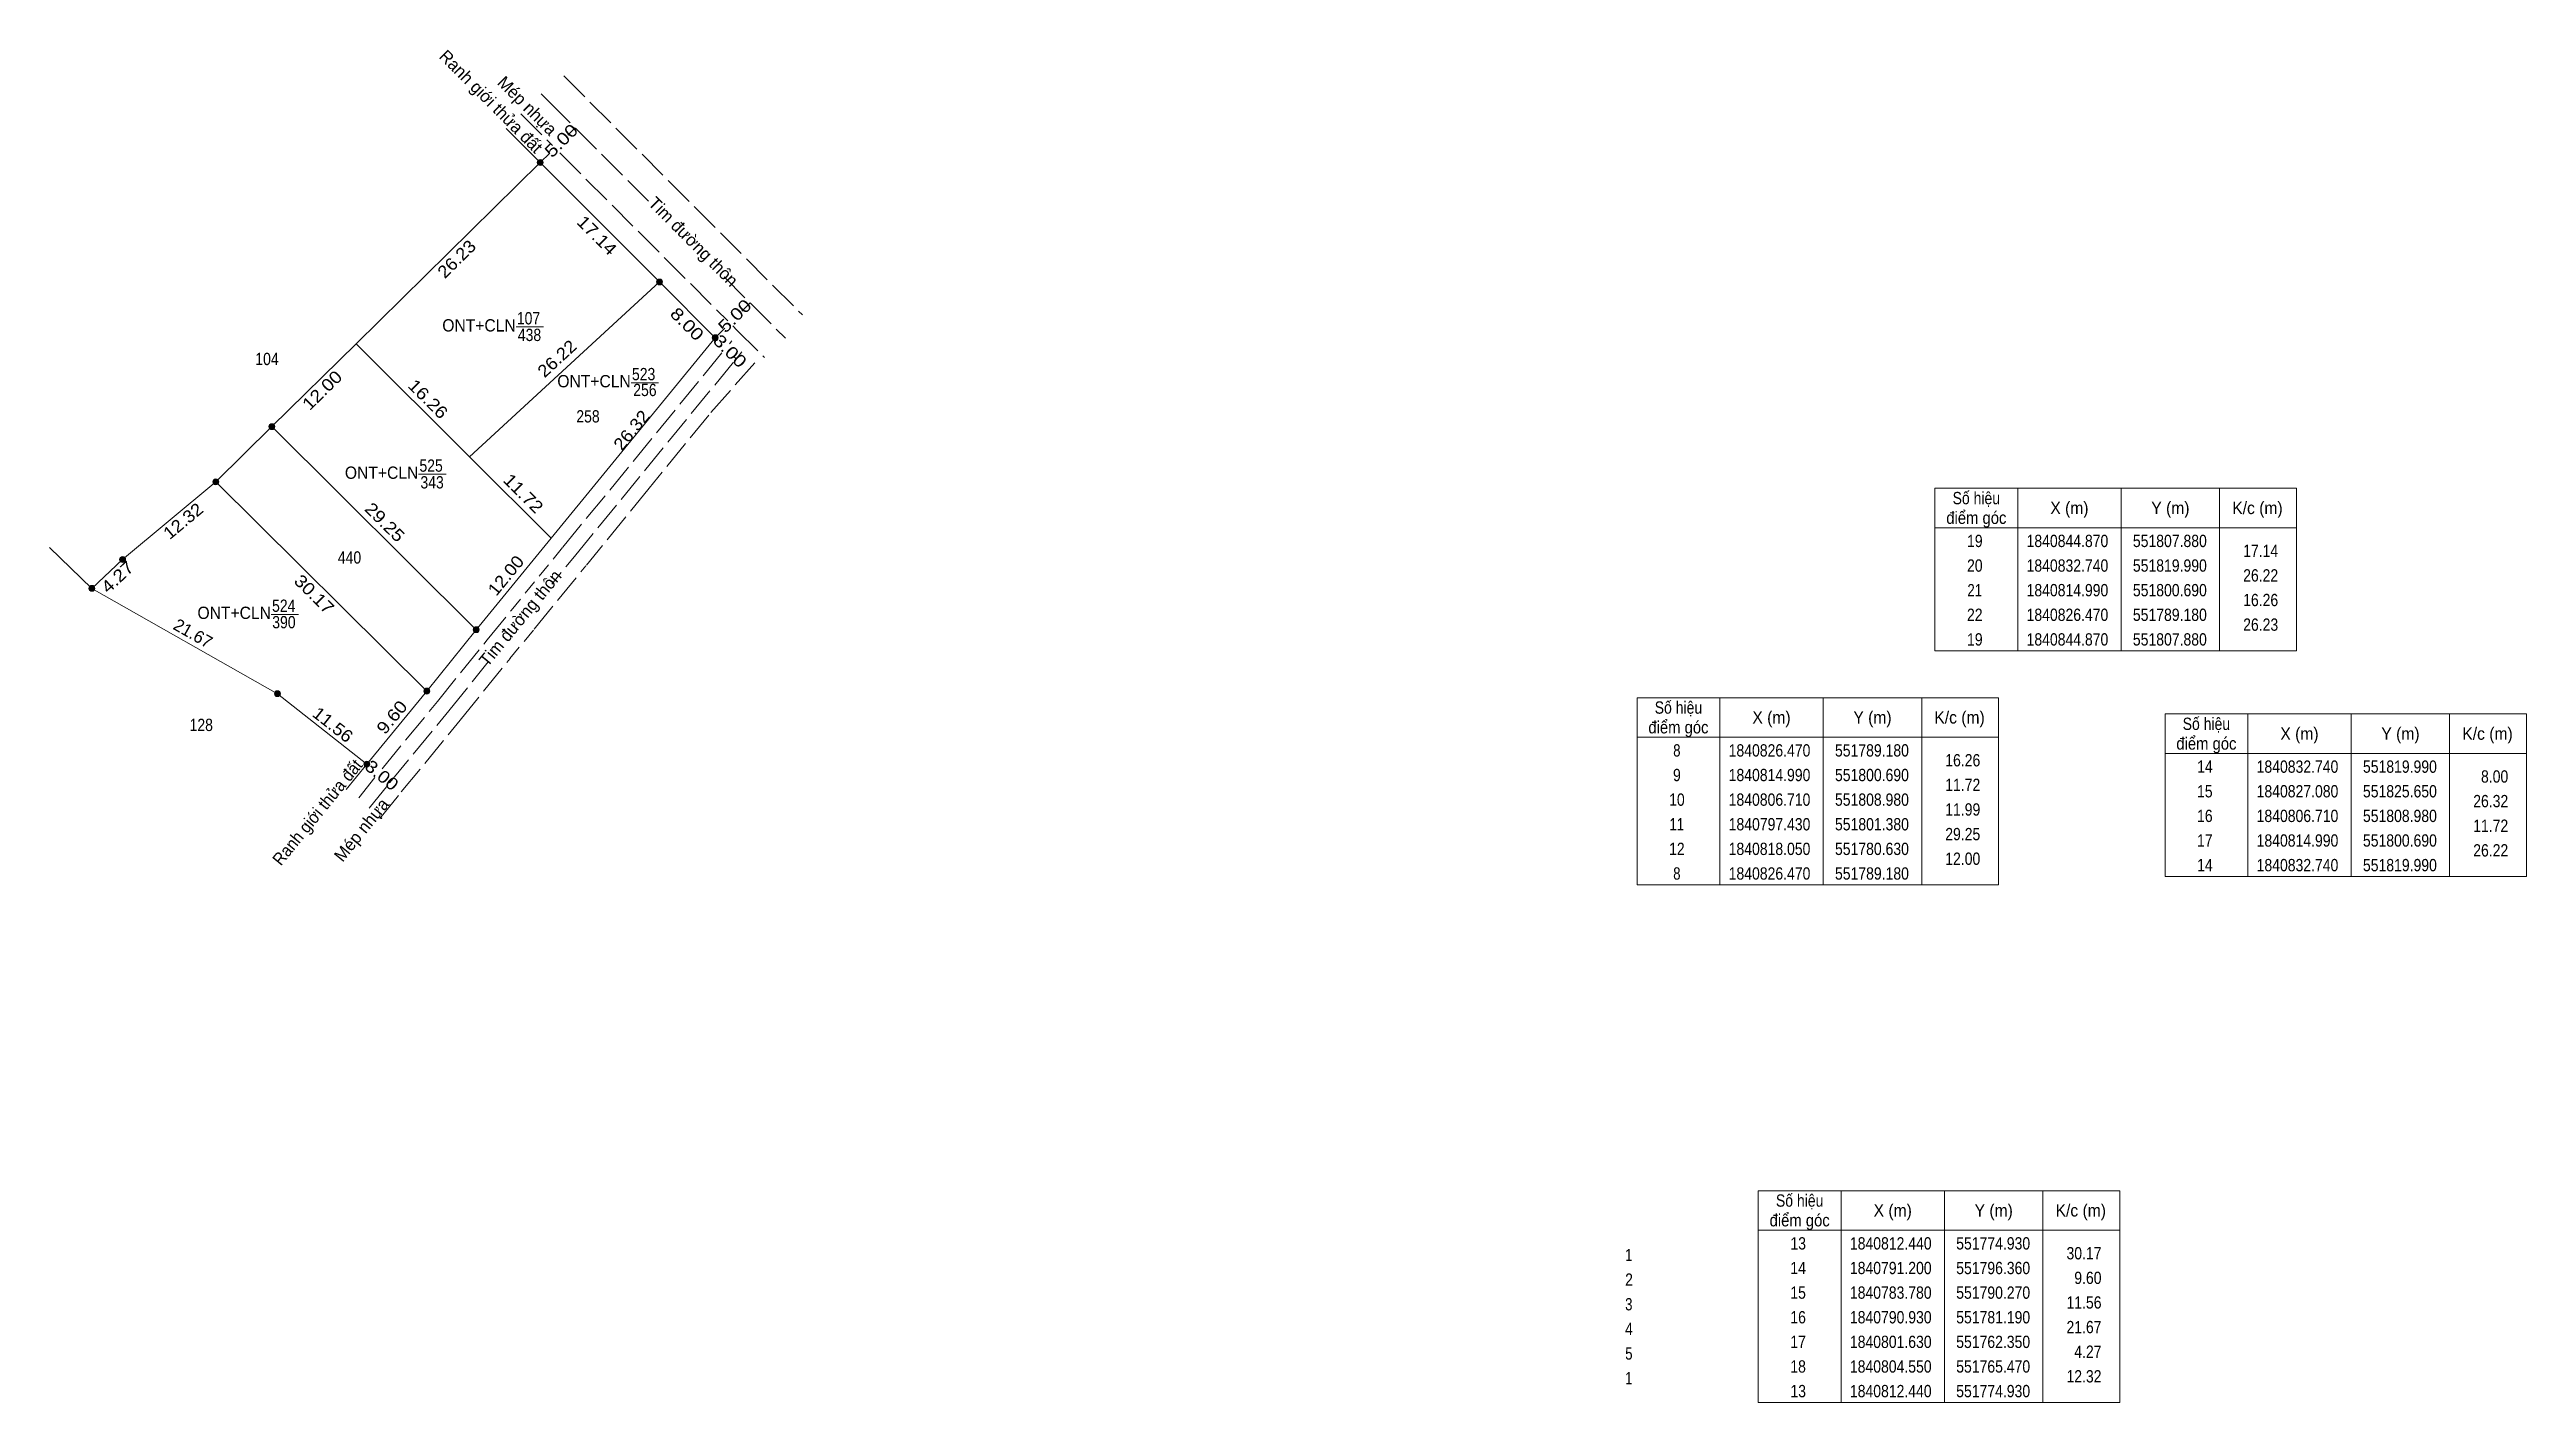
# Model space of a CAD drawing. Header units: metres. Extents: x 551301 to 552010, y 1840719 to 1841037.
# Drawn here: x 551758.1 to 552009.6, y 1840719 to 1840856.3 of the extents above; entities that cross this region are included whole.
import ezdxf
from ezdxf.enums import TextEntityAlignment as Align

# ---------------------------------------------------------------- set-up
doc = ezdxf.new("R2010")
doc.units = ezdxf.units.M
doc.header["$LTSCALE"] = 0.5
doc.linetypes.add('LONG_DASHED', pattern=[7.5, 6, -1.5])
doc.linetypes.add('MEDIUM_DASHED', pattern=[4.5, 3, -1.5])
for name, color, linetype, lineweight in [('1', 7, 'Continuous', 13), ('10', 7, 'Continuous', 13), ('22', 7, 'LONG_DASHED', 13), ('32', 7, 'Continuous', 13), ('63', 7, 'Continuous', 13)]:
    doc.layers.add(name, color=color, linetype=linetype, lineweight=lineweight)

msp = doc.modelspace()

# ---------------------------------------------------------------- texts
at = {"layer": '1'}
for s, width, p in [('107', 0.85, (551806.685, 1840828.43)), ('ONT+CLN', 0.95, (551801.66, 1840827.71)), ('438', 0.85, (551806.785, 1840826.74)), ('ONT+CLN', 0.95, (551813.34, 1840822.04)), ('ONT+CLN', 0.95, (551813.34, 1840822.04)), ('523', 0.85, (551818.375, 1840822.76)), ('256', 0.85, (551818.505, 1840821.15)), ('258', 0.85, (551812.725, 1840818.47)), ('525', 0.85, (551796.795, 1840813.47)), ('ONT+CLN', 0.95, (551791.77, 1840812.75)), ('343', 0.85, (551796.895, 1840811.77)), ('ONT+CLN', 0.95, (551776.8, 1840798.52)), ('524', 0.85, (551781.83, 1840799.24)), ('390', 0.85, (551781.85, 1840797.57))]:
    msp.add_text(s, height=1.25, dxfattribs=dict(at, width=width)).set_placement(p, align=Align.CENTER)
at = {"layer": '63'}
for s, rotation, p in [('Ranh giới thửa đất', 315, (551802.4381, 1840850.6319)), ('Mép nhựa', 315, (551806.1231, 1840850.1969)), ('Tim đường thôn', 314.964, (551822.9781, 1840836.3967)), ('Tim đường thôn', 50.575, (551806.327, 1840798.2081)), ('21.67', 330.406, (551772.3114, 1840796.5129)), ('Mép nhựa', 50.93, (551790.2095, 1840776.7111))]:
    msp.add_text(s, height=1.25, rotation=rotation, dxfattribs=at).set_placement(p, align=Align.CENTER)
for s, rotation, width, p in [('5.00', 45, 1.2, (551810.4531, 1840846.6531)), ('26.23', 44.537, 1.1, (551799.8267, 1840834.6293)), ('17.14', 314.953, 1.15, (551813.1956, 1840837.0316)), ('8.00', 315, 1.2, (551822.3431, 1840828.0269)), ('5.00', 45, 1.2, (551828.0731, 1840828.8531)), ('3.00', 315, 1.2, (551826.7031, 1840825.2869)), ('26.22', 42.604, 1.1, (551810.0019, 1840824.5012)), ('12.00', 44.561, 1.15, (551786.1715, 1840821.2951)), ('16.26', 315.075, 1.15, (551796.0436, 1840820.4209)), ('26.32', 50.704, 1.1, (551817.6283, 1840817.2942)), ('11.72', 315.035, 1.15, (551805.7233, 1840810.8287)), ('12.32', 39.829, 1.1, (551772.0147, 1840807.9868)), ('29.25', 315.18, 1.15, (551791.6545, 1840807.9063)), ('4.27', 43.103, 1.15, (551765.3779, 1840802.3158)), ('12.00', 50.684, 1.1, (551804.8733, 1840802.539)), ('30.17', 315.255, 1.15, (551784.48, 1840800.5851)), ('11.56', 321.782, 1.1, (551786.4283, 1840787.296)), ('9.60', 50.622, 1.15, (551793.2976, 1840788.1435)), ('Ranh giới thửa đất', 50.807, 0.95, (551785.724, 1840778.5)), ('3.00', 320.536, 1.15, (551791.3928, 1840782.1693))]:
    msp.add_text(s, height=1.25, rotation=rotation, dxfattribs=dict(at, width=width)).set_placement(p, align=Align.CENTER)
for s, width, p in [('104', 0.85, (551780.13, 1840824.3)), ('điểm góc', 0.9, (551953.7, 1840808.17)), ('Số hiệu', 0.85, (551953.7, 1840810.17)), ('X (m)', 0.95, (551963.15, 1840809.17)), ('Y (m)', 0.95, (551973.405, 1840809.17)), ('K/c (m)', 0.95, (551982.245, 1840809.17)), (' 19', 0.85, (551953.35, 1840805.82)), ('1840844.870', 0.85, (551962.95, 1840805.82)), ('551807.880', 0.85, (551973.35, 1840805.82)), ('440', 0.85, (551788.51, 1840804.14)), (' 20', 0.85, (551953.35, 1840803.32)), ('1840832.740', 0.85, (551962.95, 1840803.32)), ('551819.990', 0.85, (551973.35, 1840803.32)), (' 21', 0.8, (551953.35, 1840800.82)), ('1840814.990', 0.85, (551962.95, 1840800.82)), ('551800.690', 0.85, (551973.35, 1840800.82)), (' 22', 0.85, (551953.345, 1840798.32)), ('1840826.470', 0.85, (551962.95, 1840798.32)), ('551789.180', 0.85, (551973.35, 1840798.32)), (' 19', 0.85, (551953.35, 1840795.82)), ('1840844.870', 0.85, (551962.95, 1840795.82)), ('551807.880', 0.85, (551973.35, 1840795.82)), ('Số hiệu', 0.85, (551923.45, 1840788.9)), ('X (m)', 0.95, (551932.9, 1840787.9)), ('Y (m)', 0.95, (551943.155, 1840787.9)), ('K/c (m)', 0.95, (551951.995, 1840787.9)), ('128', 0.85, (551773.455, 1840787.14)), ('điểm góc', 0.9, (551923.45, 1840786.9)), ('điểm góc', 0.9, (551977.06, 1840785.25)), ('Số hiệu', 0.85, (551977.06, 1840787.25)), ('X (m)', 0.95, (551986.51, 1840786.25)), ('Y (m)', 0.95, (551996.765, 1840786.25)), ('K/c (m)', 0.95, (552005.605, 1840786.25)), (' 8', 0.8, (551923.105, 1840784.55)), ('1840826.470', 0.85, (551932.7, 1840784.55)), ('551789.180', 0.85, (551943.1, 1840784.55)), (' 14', 0.85, (551976.71, 1840782.9)), ('1840832.740', 0.85, (551986.31, 1840782.9)), ('551819.990', 0.85, (551996.71, 1840782.9)), (' 9', 0.85, (551923.1, 1840782.05)), ('1840814.990', 0.85, (551932.7, 1840782.05)), ('551800.690', 0.85, (551943.1, 1840782.05)), (' 15', 0.85, (551976.705, 1840780.4)), ('1840827.080', 0.85, (551986.31, 1840780.4)), ('551825.650', 0.85, (551996.71, 1840780.4)), (' 10', 0.85, (551923.1, 1840779.55)), ('1840806.710', 0.85, (551932.7, 1840779.55)), ('551808.980', 0.85, (551943.1, 1840779.55)), (' 16', 0.85, (551976.705, 1840777.9)), ('1840806.710', 0.85, (551986.31, 1840777.9)), ('551808.980', 0.85, (551996.71, 1840777.9)), (' 11', 0.8, (551923.1, 1840777.05)), ('1840797.430', 0.85, (551932.7, 1840777.05)), ('551801.380', 0.85, (551943.1, 1840777.05)), (' 17', 0.85, (551976.705, 1840775.4)), ('1840814.990', 0.85, (551986.31, 1840775.4)), ('551800.690', 0.85, (551996.71, 1840775.4)), (' 12', 0.85, (551923.095, 1840774.55)), ('1840818.050', 0.85, (551932.7, 1840774.55)), ('551780.630', 0.85, (551943.1, 1840774.55)), (' 14', 0.85, (551976.71, 1840772.9)), ('1840832.740', 0.85, (551986.31, 1840772.9)), ('551819.990', 0.85, (551996.71, 1840772.9)), (' 8', 0.8, (551923.105, 1840772.05)), ('1840826.470', 0.85, (551932.7, 1840772.05)), ('551789.180', 0.85, (551943.1, 1840772.05)), ('Số hiệu', 0.85, (551935.76, 1840738.84)), ('X (m)', 0.95, (551945.21, 1840737.84)), ('Y (m)', 0.95, (551955.465, 1840737.84)), ('K/c (m)', 0.95, (551964.305, 1840737.84)), ('điểm góc', 0.9, (551935.76, 1840736.84)), (' 1', 0.75, (551918.23, 1840733.31)), (' 13', 0.85, (551935.415, 1840734.49)), ('1840812.440', 0.85, (551945.01, 1840734.49)), ('551774.930', 0.85, (551955.41, 1840734.49)), (' 2', 0.85, (551918.235, 1840730.81)), (' 14', 0.85, (551935.41, 1840731.99)), ('1840791.200', 0.85, (551945.01, 1840731.99)), ('551796.360', 0.85, (551955.41, 1840731.99)), (' 3', 0.8, (551918.225, 1840728.31)), (' 15', 0.85, (551935.405, 1840729.49)), ('1840783.780', 0.85, (551945.01, 1840729.49)), ('551790.270', 0.85, (551955.41, 1840729.49)), (' 4', 0.85, (551918.23, 1840725.81)), (' 16', 0.85, (551935.405, 1840726.99)), ('1840790.930', 0.85, (551945.01, 1840726.99)), ('551781.190', 0.85, (551955.41, 1840726.99)), (' 5', 0.8, (551918.235, 1840723.31)), (' 17', 0.85, (551935.405, 1840724.49)), ('1840801.630', 0.85, (551945.01, 1840724.49)), ('551762.350', 0.85, (551955.41, 1840724.49)), (' 1', 0.75, (551918.23, 1840720.81)), (' 18', 0.85, (551935.405, 1840721.99)), ('1840804.550', 0.85, (551945.01, 1840721.99)), ('551765.470', 0.85, (551955.41, 1840721.99)), (' 13', 0.85, (551935.415, 1840719.49)), ('1840812.440', 0.85, (551945.01, 1840719.49)), ('551774.930', 0.85, (551955.41, 1840719.49))]:
    msp.add_text(s, height=1.25, dxfattribs=dict(at, width=width)).set_placement(p, align=Align.CENTER)
at = {"layer": '63', "width": 0.85}
for s, p in [('17.14', (551984.35, 1840804.82)), ('26.22', (551984.35, 1840802.32)), ('16.26', (551984.35, 1840799.82)), ('26.23', (551984.35, 1840797.32)), ('16.26', (551954.1, 1840783.55)), ('11.72', (551954.1, 1840781.05)), ('8.00', (552007.71, 1840781.9)), ('11.99', (551954.1, 1840778.55)), ('26.32', (552007.71, 1840779.4)), ('29.25', (551954.1, 1840776.05)), ('11.72', (552007.71, 1840776.9)), ('12.00', (551954.1, 1840773.55)), ('26.22', (552007.71, 1840774.4)), ('30.17', (551966.41, 1840733.49)), ('9.60', (551966.41, 1840730.99)), ('11.56', (551966.41, 1840728.49)), ('21.67', (551966.41, 1840725.99)), ('4.27', (551966.41, 1840723.49)), ('12.32', (551966.41, 1840720.99))]:
    msp.add_text(s, height=1.25, dxfattribs=at).set_placement(p, align=Align.RIGHT)

# ---------------------------------------------------------------- hatches: boundary and pattern name
at = {"layer": '63'}
for points in [[(551808.18, 1840844.87, 1), (551807.58, 1840844.87, 1)], [(551820.29, 1840832.74, 1), (551819.69, 1840832.74, 1)], [(551825.95, 1840827.08, 1), (551825.35, 1840827.08, 1)], [(551780.93, 1840818.05, 1), (551780.33, 1840818.05, 1)], [(551775.23, 1840812.44, 1), (551774.63, 1840812.44, 1)], [(551765.77, 1840804.55, 1), (551765.17, 1840804.55, 1)], [(551762.65, 1840801.63, 1), (551762.05, 1840801.63, 1)], [(551801.68, 1840797.43, 1), (551801.08, 1840797.43, 1)], [(551781.49, 1840790.93, 1), (551780.89, 1840790.93, 1)], [(551796.66, 1840791.2, 1), (551796.06, 1840791.2, 1)], [(551790.57, 1840783.78, 1), (551789.97, 1840783.78, 1)]]:
    msp.add_hatch(color=256, dxfattribs=at).paths.add_polyline_path(points)

# ---------------------------------------------------------------- linework, layer by layer
at = {"layer": '1'}
msp.add_line((551758.05, 1840805.77), (551762.35, 1840801.63), dxfattribs=at)
for points in [[(551807.88, 1840844.87), (551819.99, 1840832.74), (551800.69, 1840814.99), (551789.18, 1840826.47)], [(551819.99, 1840832.74), (551825.65, 1840827.08), (551808.98, 1840806.71), (551800.69, 1840814.99)], [(551789.18, 1840826.47), (551800.69, 1840814.99), (551808.98, 1840806.71), (551801.38, 1840797.43), (551780.63, 1840818.05)], [(551774.93, 1840812.44), (551796.36, 1840791.2), (551790.27, 1840783.78), (551781.19, 1840790.93), (551762.35, 1840801.63), (551765.47, 1840804.55)]]:
    msp.add_lwpolyline(points, close=True, dxfattribs=at)
at = {"layer": '10'}
for p, q in [((551807.96, 1840851.86), (551808.81, 1840851.01)), ((551804.42, 1840848.33), (551807.88, 1840844.87)), ((551819.99, 1840832.74), (551807.88, 1840844.87)), ((551819.99, 1840832.74), (551825.65, 1840827.08)), ((551788.16, 1840781.19), (551790.28, 1840783.79))]:
    msp.add_line(p, q, dxfattribs=at)
msp.add_lwpolyline([(551790.27, 1840783.78), (551796.36, 1840791.2), (551801.38, 1840797.43), (551808.98, 1840806.71), (551825.65, 1840827.08)], dxfattribs=at)
at = {"layer": '22'}
for p, q in [((551805.91, 1840849.81), (551809.13, 1840846.59)), ((551808.81, 1840851.01), (551819.29, 1840840.52)), ((551809.87, 1840845.84), (551826.91, 1840828.79)), ((551826.54, 1840833.26), (551832.77, 1840827.02)), ((551827.42, 1840828.27), (551827.83, 1840827.86)), ((551827.83, 1840827.86), (551830.66, 1840825.06)), ((551810.18, 1840805.81), (551826.33, 1840825.54)), ((551811.34, 1840804.86), (551828.36, 1840825.66)), ((551827.1, 1840826.47), (551827.34, 1840826.77)), ((551807.25, 1840797.48), (551812.5, 1840803.91)), ((551798.6, 1840789.2), (551802.59, 1840794.15)), ((551799.76, 1840788.26), (551804.81, 1840794.52)), ((551791.83, 1840783.31), (551797.43, 1840790.14)), ((551792.61, 1840781.9), (551798.59, 1840789.19)), ((551793.77, 1840780.95), (551799.75, 1840788.24)), ((551789.44, 1840780.37), (551791.09, 1840782.41)), ((551790.51, 1840779.32), (551792.61, 1840781.9)), ((551791.58, 1840778.25), (551793.78, 1840780.96))]:
    msp.add_line(p, q, dxfattribs=at)
at = {"layer": '22', "linetype": 'Continuous'}
for p, q in [((551811.41, 1840848.4), (551810.67, 1840847.66)), ((551808.84, 1840845.83), (551807.88, 1840844.87)), ((551829.18, 1840830.61), (551828.34, 1840829.77)), ((551826.61, 1840828.04), (551825.65, 1840827.08)), ((551825.91, 1840826.82), (551825.65, 1840827.08)), ((551827.78, 1840824.95), (551827.61, 1840825.12))]:
    msp.add_line(p, q, dxfattribs=at)
at = {"layer": '22', "linetype": 'MEDIUM_DASHED'}
for p, q in [((551804.93, 1840799.38), (551810.18, 1840805.81)), ((551809.06, 1840802.07), (551811.34, 1840804.86)), ((551804.8, 1840794.49), (551807.25, 1840797.47))]:
    msp.add_line(p, q, dxfattribs=at)
at = {"layer": '22'}
for points in [[(551810.27, 1840853.66), (551812.92, 1840851.01), (551834.49, 1840829.4)], [(551829.67, 1840824.54), (551824.99, 1840819.23), (551818.94, 1840811.79), (551812.56, 1840803.98)], [(551797.43, 1840790.14), (551802.48, 1840796.4), (551804.93, 1840799.38)]]:
    msp.add_lwpolyline(points, dxfattribs=at)
at = {"layer": '32'}
for p, q in [((551800.69, 1840814.99), (551819.99, 1840832.74)), ((551774.93, 1840812.44), (551780.63, 1840818.05)), ((551780.63, 1840818.05), (551801.38, 1840797.43)), ((551774.93, 1840812.44), (551765.47, 1840804.55)), ((551774.93, 1840812.44), (551796.36, 1840791.2)), ((551762.35, 1840801.63), (551765.47, 1840804.55))]:
    msp.add_line(p, q, dxfattribs=at)
for points in [[(551780.63, 1840818.05), (551789.18, 1840826.47), (551807.88, 1840844.87)], [(551789.18, 1840826.47), (551800.69, 1840814.99), (551808.98, 1840806.71)], [(551762.35, 1840801.63), (551781.19, 1840790.93), (551790.27, 1840783.78)]]:
    msp.add_lwpolyline(points, dxfattribs=at)
at = {"layer": '63'}
for p, q in [((551805.42, 1840828.17), (551808.2, 1840828.17)), ((551817.1, 1840822.5), (551819.88, 1840822.5)), ((551817.1, 1840822.5), (551819.88, 1840822.5)), ((551795.53, 1840813.21), (551798.31, 1840813.21)), ((551957.9, 1840811.79), (551957.9, 1840795.29)), ((551968.4, 1840811.79), (551968.4, 1840795.29)), ((551978.4, 1840811.79), (551978.4, 1840795.29)), ((551949.5, 1840807.79), (551986.2, 1840807.79)), ((551780.56, 1840798.98), (551783.34, 1840798.98)), ((551927.65, 1840790.52), (551927.65, 1840771.52)), ((551938.15, 1840790.52), (551938.15, 1840771.52)), ((551948.15, 1840790.52), (551948.15, 1840771.52)), ((551981.26, 1840788.87), (551981.26, 1840772.37)), ((551991.76, 1840788.87), (551991.76, 1840772.37)), ((552001.76, 1840788.87), (552001.76, 1840772.37)), ((551919.25, 1840786.52), (551955.95, 1840786.52)), ((551972.86, 1840784.87), (552009.56, 1840784.87)), ((551790.51, 1840783.58), (551790.27, 1840783.78)), ((551792.59, 1840781.87), (551792.46, 1840781.97)), ((551939.96, 1840740.46), (551939.96, 1840718.96)), ((551950.46, 1840740.46), (551950.46, 1840718.96)), ((551960.46, 1840740.46), (551960.46, 1840718.96)), ((551931.56, 1840736.46), (551968.26, 1840736.46))]:
    msp.add_line(p, q, dxfattribs=at)
for points in [[(551949.5, 1840811.79), (551986.2, 1840811.79), (551986.2, 1840795.29), (551949.5, 1840795.29)], [(551919.25, 1840790.52), (551955.95, 1840790.52), (551955.95, 1840771.52), (551919.25, 1840771.52)], [(551972.86, 1840788.87), (552009.56, 1840788.87), (552009.56, 1840772.37), (551972.86, 1840772.37)], [(551931.56, 1840740.46), (551968.26, 1840740.46), (551968.26, 1840718.96), (551931.56, 1840718.96)]]:
    msp.add_lwpolyline(points, close=True, dxfattribs=at)
for centre in [(551807.88, 1840844.87), (551819.99, 1840832.74), (551825.65, 1840827.08), (551780.63, 1840818.05), (551774.93, 1840812.44), (551765.47, 1840804.55), (551762.35, 1840801.63), (551801.38, 1840797.43), (551781.19, 1840790.93), (551796.36, 1840791.2), (551790.27, 1840783.78)]:
    msp.add_circle(centre, 0.3, dxfattribs=at)

msp.set_redraw_order([(e.dxf.handle, doc.entitydb.next_handle()) for e in msp.query("TEXT MTEXT ATTDEF DIMENSION ARC_DIMENSION")])  # texts and dimensions are drawn at this point

doc.saveas('drawing.dxf')
